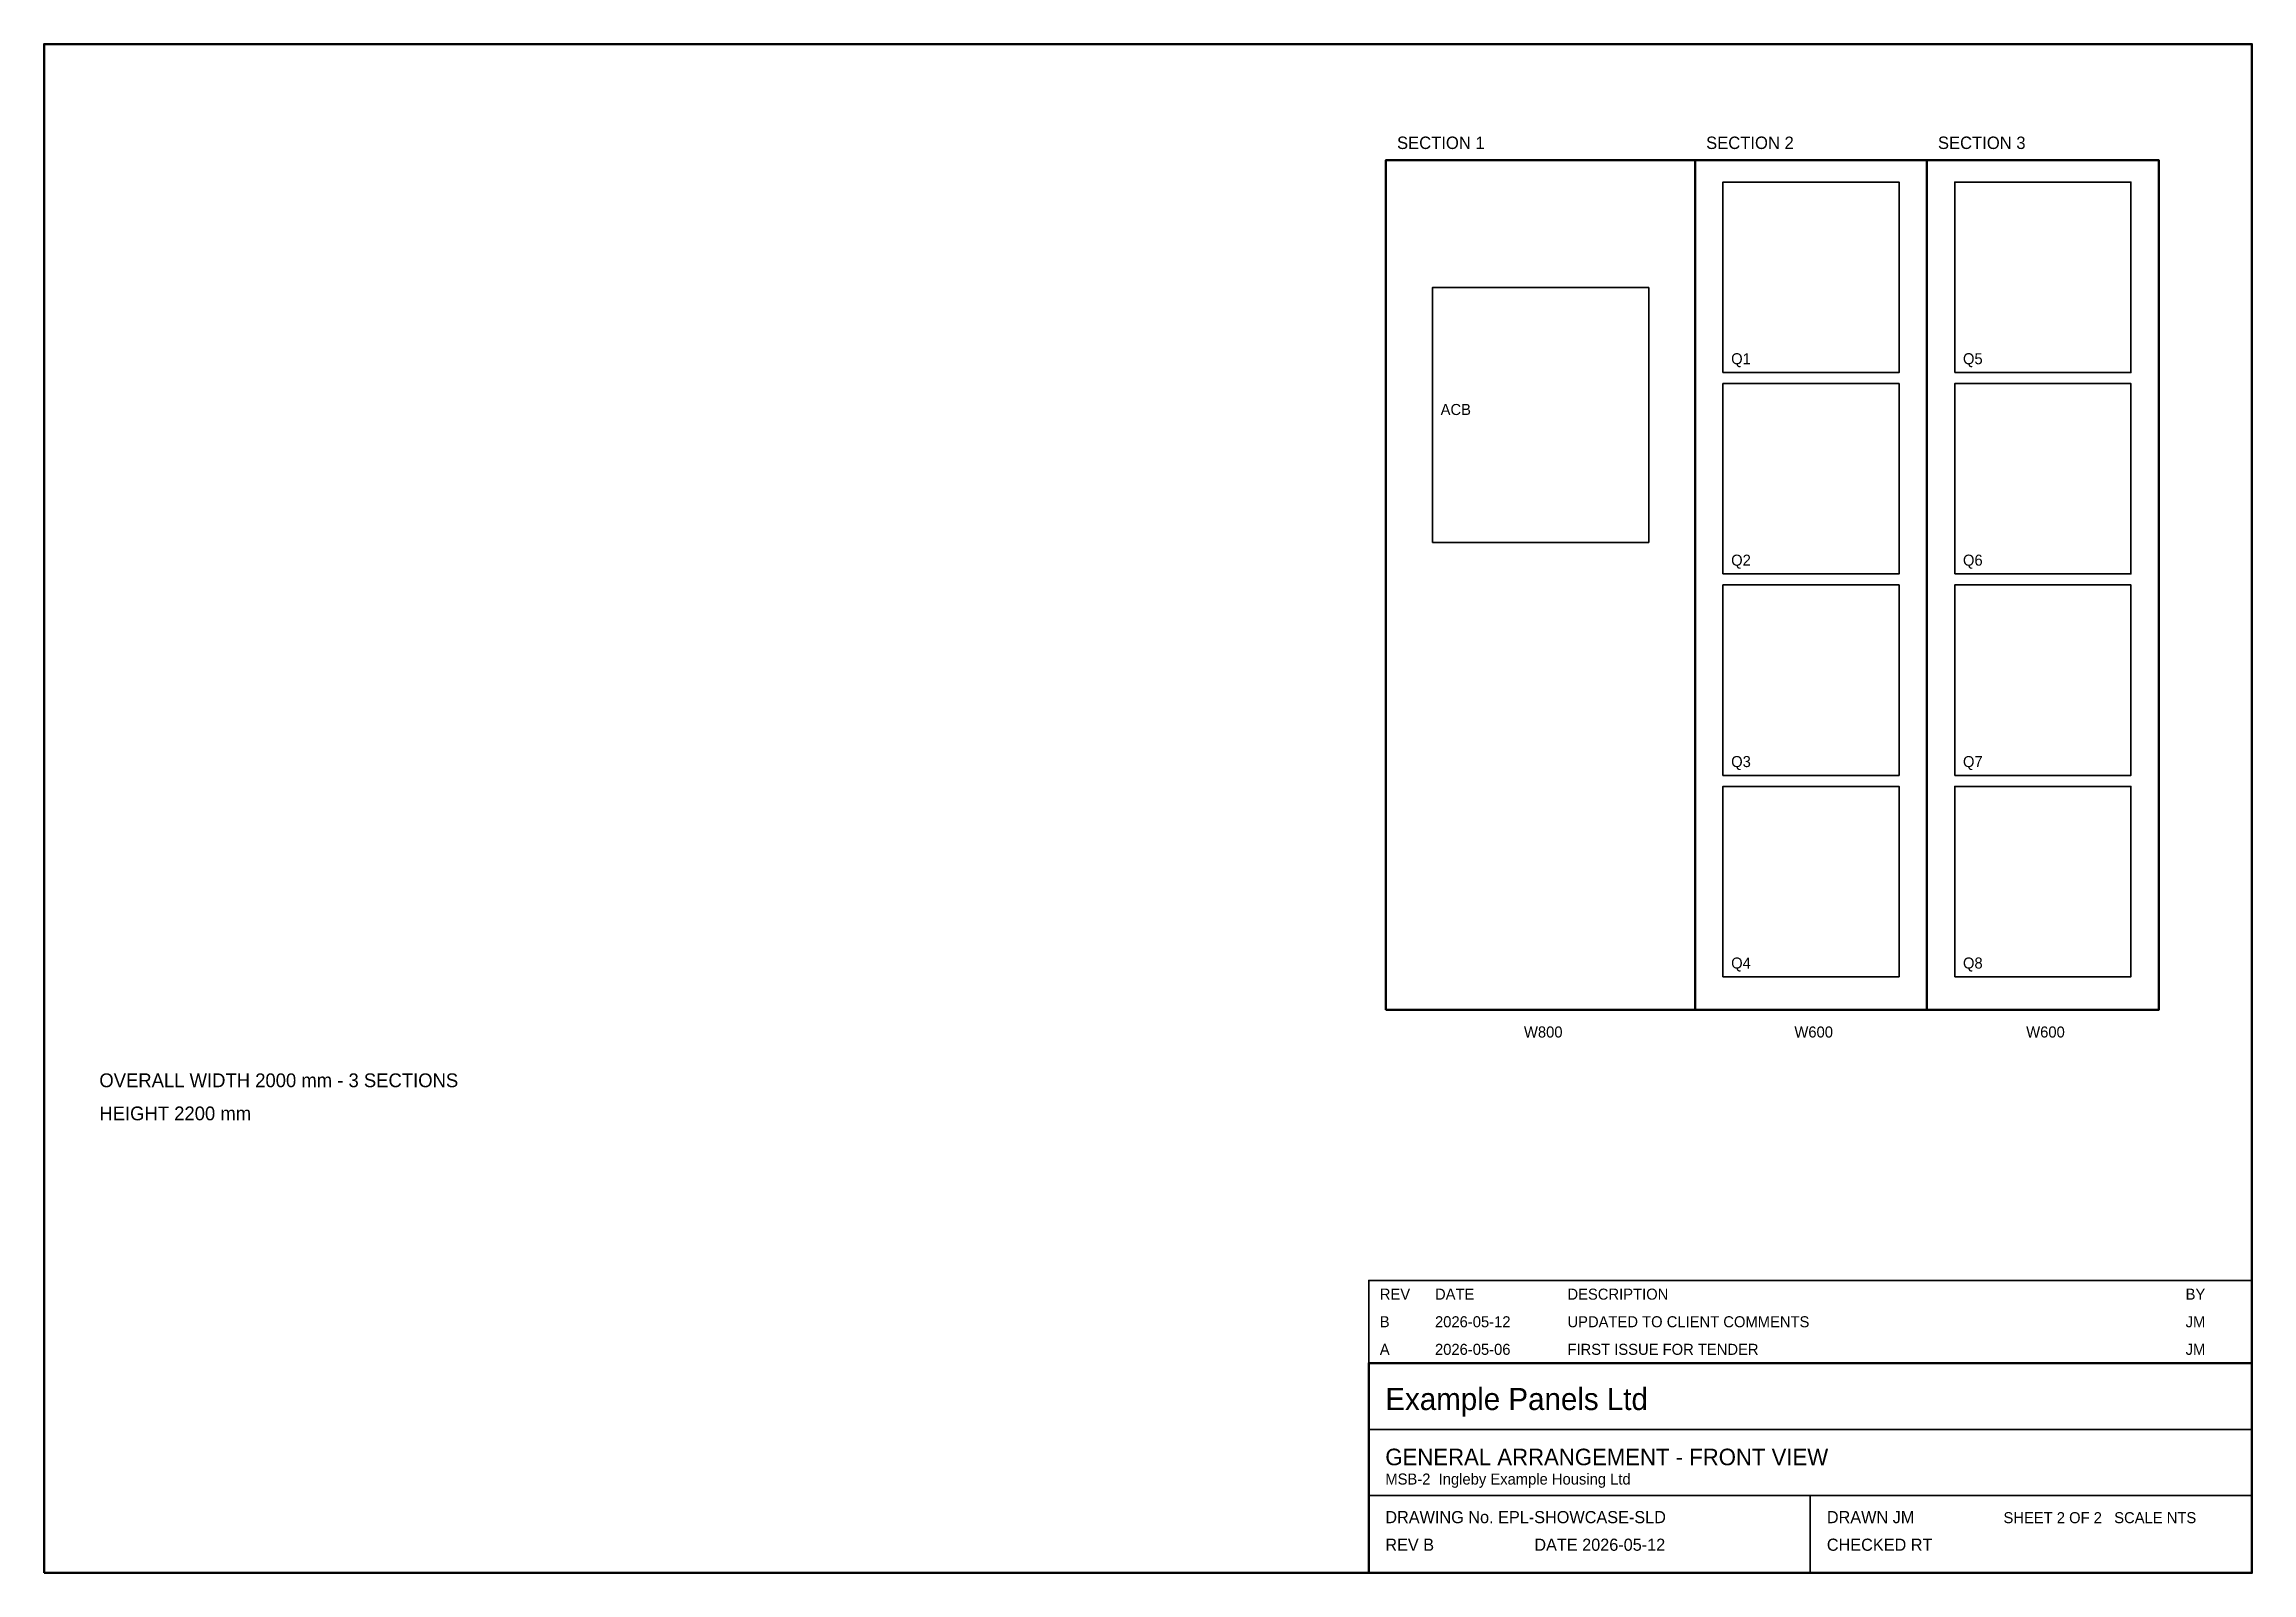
# Model space of a CAD drawing. Header units: millimetres. Extents: x 10 to 910, y 10 to 287.
# Drawn here: x 510 to 910, y 10 to 287 of the extents above; entities that cross this region are included whole.
import ezdxf

# ---------------------------------------------------------------- set-up
doc = ezdxf.new("R2010")
doc.units = ezdxf.units.MM
doc.layers.add('SHEET2', color=7, linetype='Continuous')
doc.styles.add('BODY', font='IBMPlexMono-Regular.ttf')
doc.styles.add('BOLD', font='IBMPlexMono-Regular.ttf')

msp = doc.modelspace()

# ---------------------------------------------------------------- texts
at = {"layer": 'SHEET2'}
for s, height, style, p in [('SECTION 1', 2.25, 'BOLD', (755.12, 268)), ('SECTION 2', 2.25, 'BOLD', (811.12, 268)), ('SECTION 3', 2.25, 'BOLD', (853.12, 268)), ('Q1', 2, 'BODY', (815.66, 229)), ('Q5', 2, 'BODY', (857.66, 229)), ('ACB', 2, 'BODY', (763.02, 219.8)), ('Q2', 2, 'BODY', (815.66, 192.5)), ('Q6', 2, 'BODY', (857.66, 192.5)), ('Q3', 2, 'BODY', (815.66, 156)), ('Q7', 2, 'BODY', (857.66, 156)), ('Q4', 2, 'BODY', (815.66, 119.5)), ('Q8', 2, 'BODY', (857.66, 119.5)), ('W800', 2, 'BODY', (778.12, 107)), ('W600', 2, 'BODY', (827.12, 107)), ('W600', 2, 'BODY', (869.12, 107)), ('OVERALL WIDTH 2000 mm - 3 SECTIONS', 2.5, 'BOLD', (520, 98)), ('HEIGHT 2200 mm', 2.5, 'BODY', (520, 92)), ('REV', 2, 'BOLD', (752, 59.5)), ('DATE', 2, 'BOLD', (762, 59.5)), ('DESCRIPTION', 2, 'BOLD', (786, 59.5)), ('BY', 2, 'BOLD', (898, 59.5)), ('B', 2, 'BODY', (752, 54.5)), ('2026-05-12', 2, 'BODY', (762, 54.5)), ('UPDATED TO CLIENT COMMENTS', 2, 'BODY', (786, 54.5)), ('JM', 2, 'BODY', (898, 54.5)), ('A', 2, 'BODY', (752, 49.5)), ('2026-05-06', 2, 'BODY', (762, 49.5)), ('FIRST ISSUE FOR TENDER', 2, 'BODY', (786, 49.5)), ('JM', 2, 'BODY', (898, 49.5)), ('Example Panels Ltd', 4, 'BOLD', (753, 39.5)), ('GENERAL ARRANGEMENT - FRONT VIEW', 3, 'BOLD', (753, 29.5)), ('MSB-2  Ingleby Example Housing Ltd', 2, 'BODY', (753, 26)), ('DRAWING No. EPL-SHOWCASE-SLD', 2.2, 'BODY', (753, 19)), ('DRAWN JM', 2.2, 'BODY', (833, 19)), ('SHEET 2 OF 2   SCALE NTS', 2, 'BODY', (865, 19)), ('REV B', 2.2, 'BODY', (753, 14)), ('DATE 2026-05-12', 2.2, 'BODY', (780, 14)), ('CHECKED RT', 2.2, 'BODY', (833, 14))]:
    msp.add_text(s, height=height, dxfattribs=dict(at, style=style)).set_placement(p)

# ---------------------------------------------------------------- linework, layer by layer
at = {"layer": 'SHEET2', "lineweight": 35}
for p, q in [((750, 36), (910, 36)), ((750, 24), (910, 24)), ((830, 10), (830, 24))]:
    msp.add_line(p, q, dxfattribs=at)
at = {"layer": 'SHEET2', "lineweight": 50}
for points in [[(510, 10), (910, 10), (910, 287), (510, 287)], [(753.12, 112), (809.12, 112), (809.12, 266), (753.12, 266)], [(809.12, 112), (851.12, 112), (851.12, 266), (809.12, 266)], [(851.12, 112), (893.12, 112), (893.12, 266), (851.12, 266)], [(750, 10), (910, 10), (910, 48), (750, 48)]]:
    msp.add_lwpolyline(points, close=True, dxfattribs=at)
at = {"layer": 'SHEET2', "lineweight": 35}
for points in [[(814.16, 227.5), (846.08, 227.5), (846.08, 262), (814.16, 262)], [(856.16, 227.5), (888.08, 227.5), (888.08, 262), (856.16, 262)], [(761.52, 196.7), (800.72, 196.7), (800.72, 242.9), (761.52, 242.9)], [(814.16, 191), (846.08, 191), (846.08, 225.5), (814.16, 225.5)], [(856.16, 191), (888.08, 191), (888.08, 225.5), (856.16, 225.5)], [(814.16, 154.5), (846.08, 154.5), (846.08, 189), (814.16, 189)], [(856.16, 154.5), (888.08, 154.5), (888.08, 189), (856.16, 189)], [(814.16, 118), (846.08, 118), (846.08, 152.5), (814.16, 152.5)], [(856.16, 118), (888.08, 118), (888.08, 152.5), (856.16, 152.5)], [(750, 48), (910, 48), (910, 63), (750, 63)]]:
    msp.add_lwpolyline(points, close=True, dxfattribs=at)

msp.set_redraw_order([(e.dxf.handle, doc.entitydb.next_handle()) for e in msp.query("TEXT MTEXT ATTDEF DIMENSION ARC_DIMENSION")])  # texts and dimensions are drawn at this point

doc.saveas('drawing.dxf')
